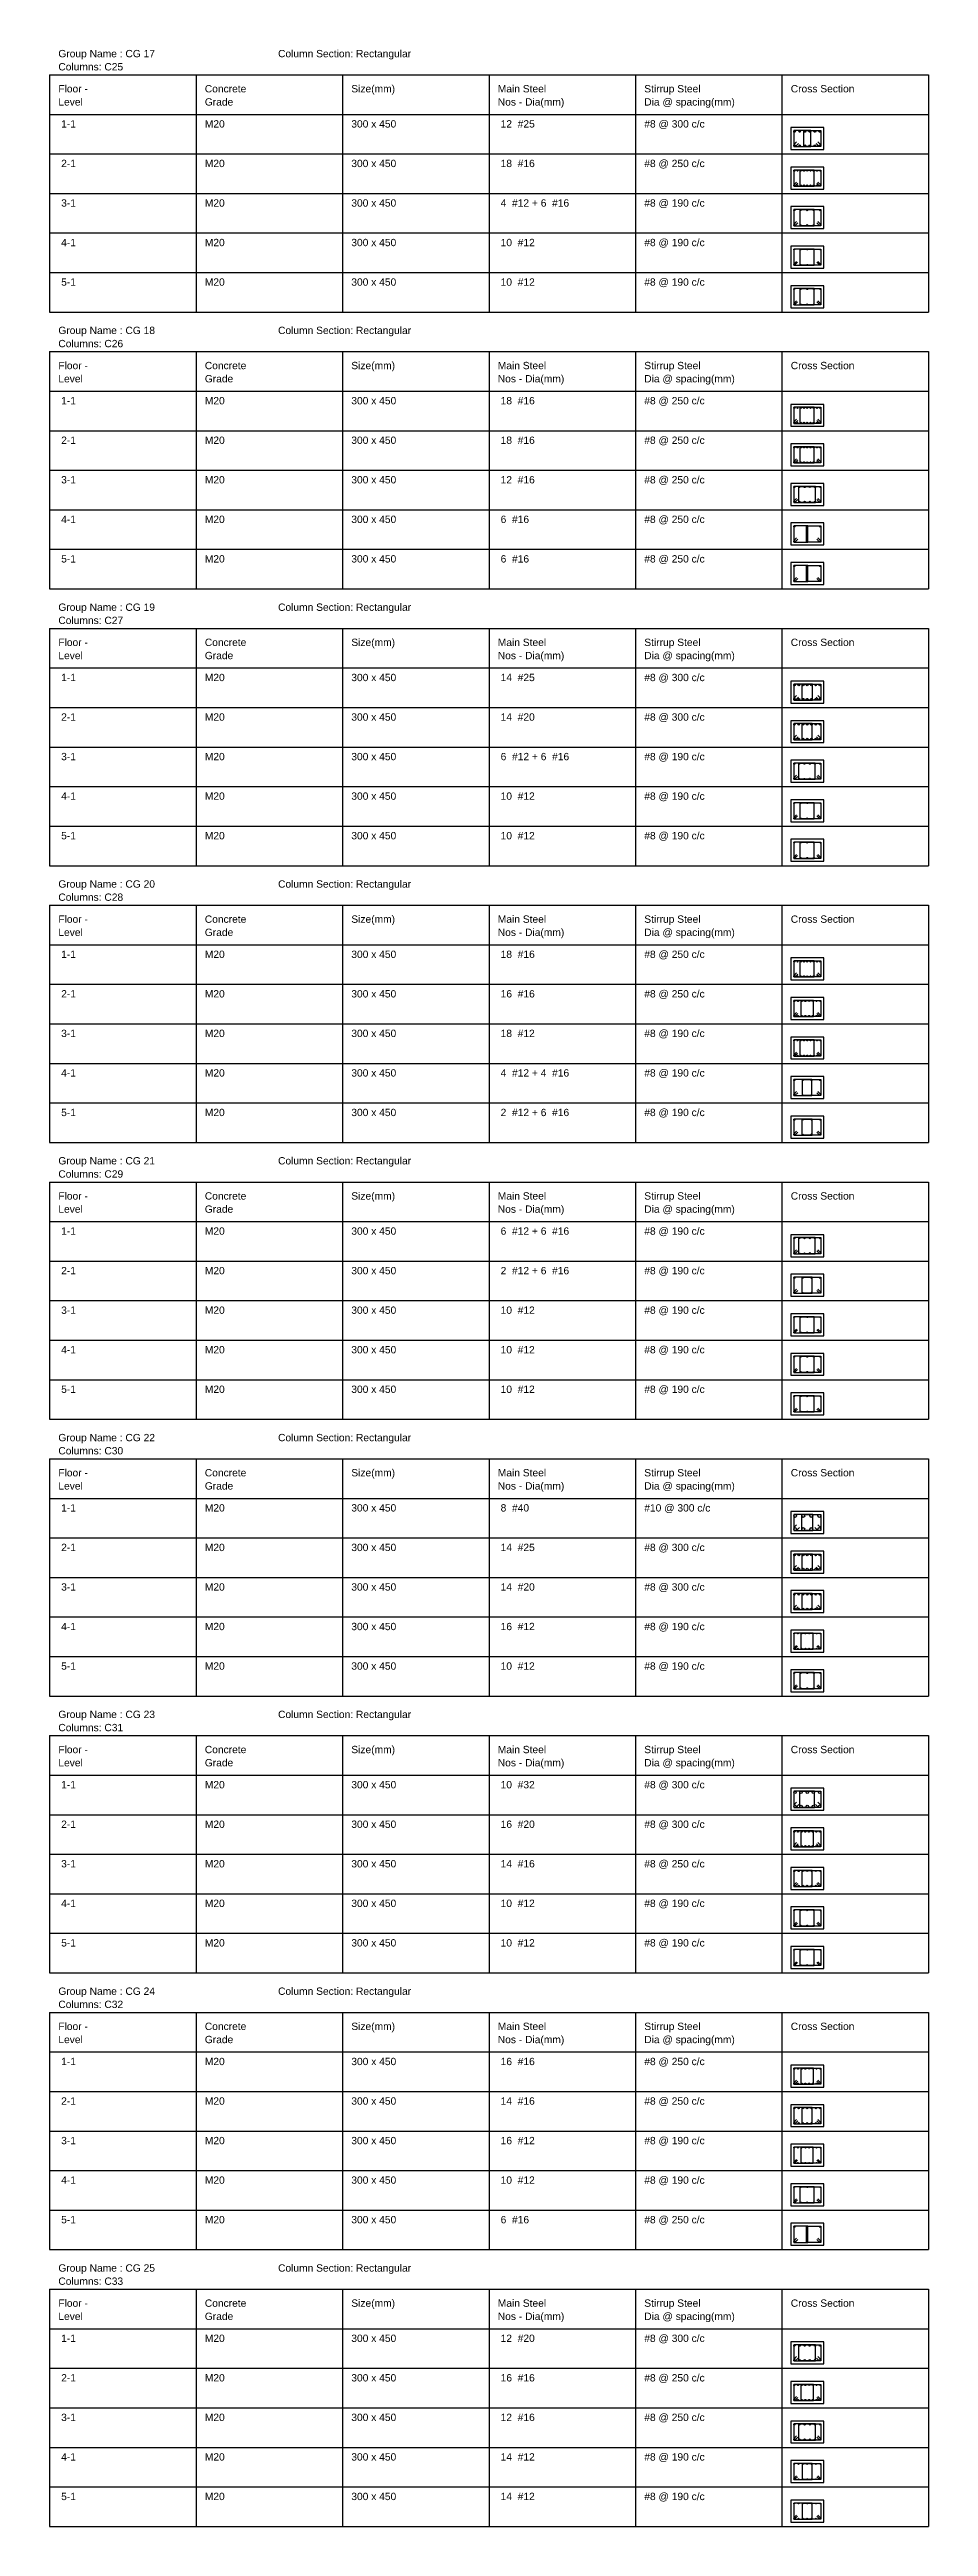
# Model space of a CAD drawing. Extents: x 28 to 264, y -211 to 74.
# Drawn here: x 73.06 to 85.06, y -38.82 to -4.99 of the extents above; entities that cross this region are included whole.
import ezdxf

# ---------------------------------------------------------------- set-up
doc = ezdxf.new("R2010")
doc.units = 0
doc.layers.add('Schedule', color=140, linetype='CONTINUOUS')
doc.styles.add('STRUDS_Arial', font='ARIAL.TTF', dxfattribs={"height": 0.04})

msp = doc.modelspace()

# ---------------------------------------------------------------- texts
at = {"layer": 'Schedule', "style": 'STRUDS_Arial'}
for s, p in [('Group Name : CG 17', (73.178, -5.1)), ('Column Section: Rectangular ', (76.178, -5.1)), ('Columns: C25 ', (73.178, -5.28)), ('Floor - ', (73.178, -5.58)), ('Level', (73.178, -5.76)), ('Grade', (75.178, -5.76)), ('Concrete', (75.178, -5.58)), ('Size(mm)', (77.178, -5.58)), ('Main Steel', (79.178, -5.58)), ('Nos - Dia(mm)', (79.178, -5.76)), ('Stirrup Steel', (81.178, -5.58)), ('Dia @ spacing(mm)', (81.178, -5.76)), ('Cross Section', (83.178, -5.58)), (' 1-1', (73.178, -6.06)), ('M20', (75.178, -6.06)), ('300 x 450 ', (77.178, -6.06)), (' 12  #25 ', (79.178, -6.06)), ('#8 @ 300 c/c', (81.178, -6.06)), (' 2-1', (73.178, -6.6)), ('M20', (75.178, -6.6)), ('300 x 450 ', (77.178, -6.6)), (' 18  #16 ', (79.178, -6.6)), ('#8 @ 250 c/c', (81.178, -6.6)), (' 3-1', (73.178, -7.14)), ('M20', (75.178, -7.14)), ('300 x 450 ', (77.178, -7.14)), (' 4  #12 + 6  #16 ', (79.178, -7.14)), ('#8 @ 190 c/c', (81.178, -7.14)), (' 4-1', (73.178, -7.68)), ('M20', (75.178, -7.68)), ('300 x 450 ', (77.178, -7.68)), (' 10  #12 ', (79.178, -7.68)), ('#8 @ 190 c/c', (81.178, -7.68)), ('#8 @ 190 c/c', (81.178, -8.22)), (' 5-1', (73.178, -8.22)), ('M20', (75.178, -8.22)), ('300 x 450 ', (77.178, -8.22)), (' 10  #12 ', (79.178, -8.22)), ('Group Name : CG 18', (73.178, -8.88)), ('Column Section: Rectangular ', (76.178, -8.88)), ('Columns: C26 ', (73.178, -9.06)), ('Floor - ', (73.178, -9.36)), ('Level', (73.178, -9.54)), ('Grade', (75.178, -9.54)), ('Concrete', (75.178, -9.36)), ('Size(mm)', (77.178, -9.36)), ('Main Steel', (79.178, -9.36)), ('Nos - Dia(mm)', (79.178, -9.54)), ('Stirrup Steel', (81.178, -9.36)), ('Dia @ spacing(mm)', (81.178, -9.54)), ('Cross Section', (83.178, -9.36)), (' 1-1', (73.178, -9.84)), ('M20', (75.178, -9.84)), ('300 x 450 ', (77.178, -9.84)), (' 18  #16 ', (79.178, -9.84)), ('#8 @ 250 c/c', (81.178, -9.84)), (' 2-1', (73.178, -10.38)), ('M20', (75.178, -10.38)), ('300 x 450 ', (77.178, -10.38)), (' 18  #16 ', (79.178, -10.38)), ('#8 @ 250 c/c', (81.178, -10.38)), (' 3-1', (73.178, -10.92)), ('M20', (75.178, -10.92)), ('300 x 450 ', (77.178, -10.92)), (' 12  #16 ', (79.178, -10.92)), ('#8 @ 250 c/c', (81.178, -10.92)), (' 4-1', (73.178, -11.46)), ('M20', (75.178, -11.46)), ('300 x 450 ', (77.178, -11.46)), (' 6  #16 ', (79.178, -11.46)), ('#8 @ 250 c/c', (81.178, -11.46)), (' 5-1', (73.178, -12)), ('M20', (75.178, -12)), ('300 x 450 ', (77.178, -12)), (' 6  #16 ', (79.178, -12)), ('#8 @ 250 c/c', (81.178, -12)), ('Group Name : CG 19', (73.178, -12.66)), ('Columns: C27 ', (73.178, -12.84)), ('Column Section: Rectangular ', (76.178, -12.66)), ('Floor - ', (73.178, -13.14)), ('Concrete', (75.178, -13.14)), ('Size(mm)', (77.178, -13.14)), ('Main Steel', (79.178, -13.14)), ('Stirrup Steel', (81.178, -13.14)), ('Cross Section', (83.178, -13.14)), ('Level', (73.178, -13.32)), (' 1-1', (73.178, -13.62)), ('Grade', (75.178, -13.32)), ('M20', (75.178, -13.62)), ('300 x 450 ', (77.178, -13.62)), ('Nos - Dia(mm)', (79.178, -13.32)), (' 14  #25 ', (79.178, -13.62)), ('#8 @ 300 c/c', (81.178, -13.62)), ('Dia @ spacing(mm)', (81.178, -13.32)), (' 2-1', (73.178, -14.16)), ('M20', (75.178, -14.16)), ('300 x 450 ', (77.178, -14.16)), (' 14  #20 ', (79.178, -14.16)), ('#8 @ 300 c/c', (81.178, -14.16)), (' 3-1', (73.178, -14.7)), ('M20', (75.178, -14.7)), ('300 x 450 ', (77.178, -14.7)), (' 6  #12 + 6  #16 ', (79.178, -14.7)), ('#8 @ 190 c/c', (81.178, -14.7)), (' 4-1', (73.178, -15.24)), ('M20', (75.178, -15.24)), ('300 x 450 ', (77.178, -15.24)), (' 10  #12 ', (79.178, -15.24)), ('#8 @ 190 c/c', (81.178, -15.24)), (' 5-1', (73.178, -15.78)), ('M20', (75.178, -15.78)), ('300 x 450 ', (77.178, -15.78)), (' 10  #12 ', (79.178, -15.78)), ('#8 @ 190 c/c', (81.178, -15.78)), ('Group Name : CG 20', (73.178, -16.44)), ('Columns: C28 ', (73.178, -16.62)), ('Column Section: Rectangular ', (76.178, -16.44)), ('Floor - ', (73.178, -16.92)), ('Concrete', (75.178, -16.92)), ('Size(mm)', (77.178, -16.92)), ('Main Steel', (79.178, -16.92)), ('Stirrup Steel', (81.178, -16.92)), ('Cross Section', (83.178, -16.92)), ('Level', (73.178, -17.1)), ('Grade', (75.178, -17.1)), ('Nos - Dia(mm)', (79.178, -17.1)), ('Dia @ spacing(mm)', (81.178, -17.1)), (' 1-1', (73.178, -17.4)), ('M20', (75.178, -17.4)), ('300 x 450 ', (77.178, -17.4)), (' 18  #16 ', (79.178, -17.4)), ('#8 @ 250 c/c', (81.178, -17.4)), (' 2-1', (73.178, -17.94)), ('M20', (75.178, -17.94)), ('300 x 450 ', (77.178, -17.94)), (' 16  #16 ', (79.178, -17.94)), ('#8 @ 250 c/c', (81.178, -17.94)), (' 3-1', (73.178, -18.48)), ('M20', (75.178, -18.48)), ('300 x 450 ', (77.178, -18.48)), (' 18  #12 ', (79.178, -18.48)), ('#8 @ 190 c/c', (81.178, -18.48)), (' 4-1', (73.178, -19.02)), ('M20', (75.178, -19.02)), ('300 x 450 ', (77.178, -19.02)), (' 4  #12 + 4  #16 ', (79.178, -19.02)), ('#8 @ 190 c/c', (81.178, -19.02)), (' 5-1', (73.178, -19.56)), ('M20', (75.178, -19.56)), ('300 x 450 ', (77.178, -19.56)), (' 2  #12 + 6  #16 ', (79.178, -19.56)), ('#8 @ 190 c/c', (81.178, -19.56)), ('Group Name : CG 21', (73.178, -20.22)), ('Columns: C29 ', (73.178, -20.4)), ('Column Section: Rectangular ', (76.178, -20.22)), ('Floor - ', (73.178, -20.7)), ('Concrete', (75.178, -20.7)), ('Size(mm)', (77.178, -20.7)), ('Main Steel', (79.178, -20.7)), ('Stirrup Steel', (81.178, -20.7)), ('Cross Section', (83.178, -20.7)), ('Level', (73.178, -20.88)), ('Grade', (75.178, -20.88)), ('Nos - Dia(mm)', (79.178, -20.88)), ('Dia @ spacing(mm)', (81.178, -20.88)), (' 1-1', (73.178, -21.18)), ('M20', (75.178, -21.18)), ('300 x 450 ', (77.178, -21.18)), (' 6  #12 + 6  #16 ', (79.178, -21.18)), ('#8 @ 190 c/c', (81.178, -21.18)), (' 2-1', (73.178, -21.72)), ('M20', (75.178, -21.72)), ('300 x 450 ', (77.178, -21.72)), (' 2  #12 + 6  #16 ', (79.178, -21.72)), ('#8 @ 190 c/c', (81.178, -21.72)), (' 3-1', (73.178, -22.26)), ('M20', (75.178, -22.26)), ('300 x 450 ', (77.178, -22.26)), (' 10  #12 ', (79.178, -22.26)), ('#8 @ 190 c/c', (81.178, -22.26)), (' 4-1', (73.178, -22.8)), ('M20', (75.178, -22.8)), ('300 x 450 ', (77.178, -22.8)), (' 10  #12 ', (79.178, -22.8)), ('#8 @ 190 c/c', (81.178, -22.8)), (' 5-1', (73.178, -23.34)), ('M20', (75.178, -23.34)), ('300 x 450 ', (77.178, -23.34)), (' 10  #12 ', (79.178, -23.34)), ('#8 @ 190 c/c', (81.178, -23.34)), ('Group Name : CG 22', (73.178, -24)), ('Column Section: Rectangular ', (76.178, -24)), ('Columns: C30 ', (73.178, -24.18)), ('Floor - ', (73.178, -24.48)), ('Level', (73.178, -24.66)), ('Grade', (75.178, -24.66)), ('Concrete', (75.178, -24.48)), ('Size(mm)', (77.178, -24.48)), ('Main Steel', (79.178, -24.48)), ('Nos - Dia(mm)', (79.178, -24.66)), ('Stirrup Steel', (81.178, -24.48)), ('Dia @ spacing(mm)', (81.178, -24.66)), ('Cross Section', (83.178, -24.48)), (' 1-1', (73.178, -24.96)), ('M20', (75.178, -24.96)), ('300 x 450 ', (77.178, -24.96)), (' 8  #40 ', (79.178, -24.96)), ('#10 @ 300 c/c', (81.178, -24.96)), (' 2-1', (73.178, -25.5)), ('M20', (75.178, -25.5)), ('300 x 450 ', (77.178, -25.5)), (' 14  #25 ', (79.178, -25.5)), ('#8 @ 300 c/c', (81.178, -25.5)), (' 3-1', (73.178, -26.04)), ('M20', (75.178, -26.04)), ('300 x 450 ', (77.178, -26.04)), (' 14  #20 ', (79.178, -26.04)), ('#8 @ 300 c/c', (81.178, -26.04)), (' 4-1', (73.178, -26.58)), ('M20', (75.178, -26.58)), ('300 x 450 ', (77.178, -26.58)), (' 16  #12 ', (79.178, -26.58)), ('#8 @ 190 c/c', (81.178, -26.58)), (' 5-1', (73.178, -27.12)), ('M20', (75.178, -27.12)), ('300 x 450 ', (77.178, -27.12)), (' 10  #12 ', (79.178, -27.12)), ('#8 @ 190 c/c', (81.178, -27.12)), ('Group Name : CG 23', (73.178, -27.7801)), ('Column Section: Rectangular ', (76.178, -27.7801)), ('Columns: C31 ', (73.178, -27.9601)), ('Floor - ', (73.178, -28.26)), ('Level', (73.178, -28.4401)), ('Grade', (75.178, -28.4401)), ('Concrete', (75.178, -28.26)), ('Size(mm)', (77.178, -28.26)), ('Main Steel', (79.178, -28.26)), ('Nos - Dia(mm)', (79.178, -28.4401)), ('Stirrup Steel', (81.178, -28.26)), ('Dia @ spacing(mm)', (81.178, -28.4401)), ('Cross Section', (83.178, -28.26)), (' 1-1', (73.178, -28.74)), ('M20', (75.178, -28.74)), ('300 x 450 ', (77.178, -28.74)), (' 10  #32 ', (79.178, -28.74)), ('#8 @ 300 c/c', (81.178, -28.74)), (' 2-1', (73.178, -29.2801)), ('M20', (75.178, -29.2801)), ('300 x 450 ', (77.178, -29.2801)), (' 16  #20 ', (79.178, -29.2801)), ('#8 @ 300 c/c', (81.178, -29.2801)), (' 3-1', (73.178, -29.8201)), ('M20', (75.178, -29.8201)), ('300 x 450 ', (77.178, -29.8201)), (' 14  #16 ', (79.178, -29.8201)), ('#8 @ 250 c/c', (81.178, -29.8201)), (' 4-1', (73.178, -30.3601)), ('M20', (75.178, -30.3601)), ('300 x 450 ', (77.178, -30.3601)), (' 10  #12 ', (79.178, -30.3601)), ('#8 @ 190 c/c', (81.178, -30.3601)), (' 5-1', (73.178, -30.9001)), ('M20', (75.178, -30.9001)), ('300 x 450 ', (77.178, -30.9001)), (' 10  #12 ', (79.178, -30.9001)), ('#8 @ 190 c/c', (81.178, -30.9001)), ('Column Section: Rectangular ', (76.178, -31.5601)), ('Group Name : CG 24', (73.178, -31.5601)), ('Columns: C32 ', (73.178, -31.7401)), ('Floor - ', (73.178, -32.0401)), ('Level', (73.178, -32.2201)), ('Grade', (75.178, -32.2201)), ('Concrete', (75.178, -32.0401)), ('Size(mm)', (77.178, -32.0401)), ('Main Steel', (79.178, -32.0401)), ('Nos - Dia(mm)', (79.178, -32.2201)), ('Stirrup Steel', (81.178, -32.0401)), ('Dia @ spacing(mm)', (81.178, -32.2201)), ('Cross Section', (83.178, -32.0401)), (' 1-1', (73.178, -32.5201)), ('M20', (75.178, -32.5201)), ('300 x 450 ', (77.178, -32.5201)), (' 16  #16 ', (79.178, -32.5201)), ('#8 @ 250 c/c', (81.178, -32.5201)), (' 2-1', (73.178, -33.0601)), ('M20', (75.178, -33.0601)), ('300 x 450 ', (77.178, -33.0601)), (' 14  #16 ', (79.178, -33.0601)), ('#8 @ 250 c/c', (81.178, -33.0601)), (' 3-1', (73.178, -33.6001)), ('M20', (75.178, -33.6001)), ('300 x 450 ', (77.178, -33.6001)), (' 16  #12 ', (79.178, -33.6001)), ('#8 @ 190 c/c', (81.178, -33.6001)), (' 4-1', (73.178, -34.1401)), ('M20', (75.178, -34.1401)), ('300 x 450 ', (77.178, -34.1401)), (' 10  #12 ', (79.178, -34.1401)), ('#8 @ 190 c/c', (81.178, -34.1401)), (' 5-1', (73.178, -34.6801)), ('M20', (75.178, -34.6801)), ('300 x 450 ', (77.178, -34.6801)), (' 6  #16 ', (79.178, -34.6801)), ('#8 @ 250 c/c', (81.178, -34.6801)), ('Group Name : CG 25', (73.178, -35.3401)), ('Columns: C33 ', (73.178, -35.5201)), ('Column Section: Rectangular ', (76.178, -35.3401)), ('Floor - ', (73.178, -35.8201)), ('Concrete', (75.178, -35.8201)), ('Size(mm)', (77.178, -35.8201)), ('Main Steel', (79.178, -35.8201)), ('Stirrup Steel', (81.178, -35.8201)), ('Cross Section', (83.178, -35.8201)), ('Level', (73.178, -36.0001)), ('Grade', (75.178, -36.0001)), ('Nos - Dia(mm)', (79.178, -36.0001)), ('Dia @ spacing(mm)', (81.178, -36.0001)), (' 1-1', (73.178, -36.3001)), ('M20', (75.178, -36.3001)), ('300 x 450 ', (77.178, -36.3001)), (' 12  #20 ', (79.178, -36.3001)), ('#8 @ 300 c/c', (81.178, -36.3001)), (' 2-1', (73.178, -36.8401)), ('M20', (75.178, -36.8401)), ('300 x 450 ', (77.178, -36.8401)), (' 16  #16 ', (79.178, -36.8401)), ('#8 @ 250 c/c', (81.178, -36.8401)), (' 3-1', (73.178, -37.3801)), ('M20', (75.178, -37.3801)), ('300 x 450 ', (77.178, -37.3801)), (' 12  #16 ', (79.178, -37.3801)), ('#8 @ 250 c/c', (81.178, -37.3801)), (' 4-1', (73.178, -37.9201)), ('M20', (75.178, -37.9201)), ('300 x 450 ', (77.178, -37.9201)), (' 14  #12 ', (79.178, -37.9201)), ('#8 @ 190 c/c', (81.178, -37.9201)), (' 5-1', (73.178, -38.4601)), ('M20', (75.178, -38.4601)), ('300 x 450 ', (77.178, -38.4601)), (' 14  #12 ', (79.178, -38.4601)), ('#8 @ 190 c/c', (81.178, -38.4601))]:
    msp.add_text(s, height=0.1, dxfattribs=at).set_placement(p)

# ---------------------------------------------------------------- linework, layer by layer
at = {"layer": 'Schedule'}
for p, q in [((73.058, -5.34), (85.058, -5.34)), ((73.058, -5.34), (73.058, -8.58)), ((75.058, -5.34), (75.058, -8.58)), ((77.058, -5.34), (77.058, -8.58)), ((79.058, -5.34), (79.058, -8.58)), ((81.058, -5.34), (81.058, -8.58)), ((83.058, -5.34), (83.058, -8.58)), ((85.058, -5.34), (85.058, -8.58)), ((73.058, -5.88), (85.058, -5.88)), ((83.628, -6.06), (83.178, -6.06)), ((83.178, -6.06), (83.178, -6.36)), ((83.628, -6.36), (83.628, -6.06)), ((73.058, -6.42), (85.058, -6.42)), ((83.178, -6.36), (83.628, -6.36)), ((83.45, -6.1), (83.218, -6.1)), ((83.218, -6.1), (83.218, -6.32)), ((83.218, -6.295), (83.258, -6.255)), ((83.218, -6.32), (83.45, -6.32)), ((83.243, -6.32), (83.283, -6.28)), ((83.356, -6.32), (83.356, -6.1)), ((83.356, -6.1), (83.588, -6.1)), ((83.588, -6.32), (83.356, -6.32)), ((83.45, -6.32), (83.45, -6.1)), ((83.563, -6.32), (83.523, -6.28)), ((83.588, -6.295), (83.548, -6.255)), ((83.588, -6.1), (83.588, -6.32)), ((83.628, -6.6), (83.178, -6.6)), ((83.178, -6.6), (83.178, -6.9)), ((83.4995, -6.64), (83.218, -6.64)), ((83.218, -6.64), (83.218, -6.86)), ((83.3065, -6.86), (83.3065, -6.64)), ((83.3065, -6.64), (83.588, -6.64)), ((83.4995, -6.86), (83.4995, -6.64)), ((83.588, -6.64), (83.588, -6.86)), ((83.628, -6.9), (83.628, -6.6)), ((73.058, -6.96), (85.058, -6.96)), ((83.178, -6.9), (83.628, -6.9)), ((83.218, -6.844), (83.258, -6.804)), ((83.218, -6.86), (83.4995, -6.86)), ((83.234, -6.86), (83.274, -6.82)), ((83.588, -6.86), (83.3065, -6.86)), ((83.572, -6.86), (83.532, -6.82)), ((83.588, -6.844), (83.548, -6.804)), ((83.628, -7.14), (83.178, -7.14)), ((83.178, -7.14), (83.178, -7.44)), ((83.178, -7.44), (83.628, -7.44)), ((83.4955, -7.18), (83.218, -7.18)), ((83.218, -7.18), (83.218, -7.4)), ((83.218, -7.384), (83.258, -7.344)), ((83.218, -7.4), (83.4955, -7.4)), ((83.234, -7.4), (83.274, -7.36)), ((83.3065, -7.4), (83.3065, -7.18)), ((83.3065, -7.18), (83.588, -7.18)), ((83.588, -7.4), (83.3065, -7.4)), ((83.4955, -7.4), (83.4955, -7.18)), ((83.572, -7.4), (83.532, -7.36)), ((83.588, -7.384), (83.548, -7.344)), ((83.588, -7.18), (83.588, -7.4)), ((83.628, -7.44), (83.628, -7.14)), ((73.058, -7.5), (85.058, -7.5)), ((83.628, -7.68), (83.178, -7.68)), ((83.178, -7.68), (83.178, -7.98)), ((83.4985, -7.72), (83.218, -7.72)), ((83.218, -7.72), (83.218, -7.94)), ((83.3075, -7.94), (83.3075, -7.72)), ((83.3075, -7.72), (83.588, -7.72)), ((83.4985, -7.94), (83.4985, -7.72)), ((83.588, -7.72), (83.588, -7.94)), ((83.628, -7.98), (83.628, -7.68)), ((73.058, -8.04), (85.058, -8.04)), ((83.178, -7.98), (83.628, -7.98)), ((83.218, -7.928), (83.258, -7.888)), ((83.218, -7.94), (83.4985, -7.94)), ((83.23, -7.94), (83.27, -7.9)), ((83.588, -7.94), (83.3075, -7.94)), ((83.576, -7.94), (83.536, -7.9)), ((83.588, -7.928), (83.548, -7.888)), ((83.628, -8.22), (83.178, -8.22)), ((83.178, -8.22), (83.178, -8.52)), ((83.4985, -8.26), (83.218, -8.26)), ((83.218, -8.26), (83.218, -8.48)), ((83.218, -8.468), (83.258, -8.428)), ((83.23, -8.48), (83.27, -8.44)), ((83.3075, -8.48), (83.3075, -8.26)), ((83.3075, -8.26), (83.588, -8.26)), ((83.4985, -8.48), (83.4985, -8.26)), ((83.576, -8.48), (83.536, -8.44)), ((83.588, -8.468), (83.548, -8.428)), ((83.588, -8.26), (83.588, -8.48)), ((83.628, -8.52), (83.628, -8.22)), ((73.058, -8.58), (85.058, -8.58)), ((83.178, -8.52), (83.628, -8.52)), ((83.218, -8.48), (83.4985, -8.48)), ((83.588, -8.48), (83.3075, -8.48)), ((73.058, -9.12), (85.058, -9.12)), ((73.058, -9.12), (73.058, -12.36)), ((75.058, -9.12), (75.058, -12.36)), ((77.058, -9.12), (77.058, -12.36)), ((79.058, -9.12), (79.058, -12.36)), ((81.058, -9.12), (81.058, -12.36)), ((83.058, -9.12), (83.058, -12.36)), ((85.058, -9.12), (85.058, -12.36)), ((73.058, -9.66), (85.058, -9.66)), ((83.628, -9.84), (83.178, -9.84)), ((83.178, -9.84), (83.178, -10.14)), ((83.178, -10.14), (83.628, -10.14)), ((83.4995, -9.88), (83.218, -9.88)), ((83.218, -9.88), (83.218, -10.1)), ((83.218, -10.084), (83.258, -10.044)), ((83.218, -10.1), (83.4995, -10.1)), ((83.234, -10.1), (83.274, -10.06)), ((83.3065, -10.1), (83.3065, -9.88)), ((83.3065, -9.88), (83.588, -9.88)), ((83.588, -10.1), (83.3065, -10.1)), ((83.4995, -10.1), (83.4995, -9.88)), ((83.572, -10.1), (83.532, -10.06)), ((83.588, -10.084), (83.548, -10.044)), ((83.588, -9.88), (83.588, -10.1)), ((83.628, -10.14), (83.628, -9.84)), ((73.058, -10.2), (85.058, -10.2)), ((83.628, -10.38), (83.178, -10.38)), ((83.178, -10.38), (83.178, -10.68)), ((83.4995, -10.42), (83.218, -10.42)), ((83.218, -10.42), (83.218, -10.64)), ((83.3065, -10.64), (83.3065, -10.42)), ((83.3065, -10.42), (83.588, -10.42)), ((83.4995, -10.64), (83.4995, -10.42)), ((83.588, -10.42), (83.588, -10.64)), ((83.628, -10.68), (83.628, -10.38)), ((73.058, -10.74), (85.058, -10.74)), ((83.178, -10.68), (83.628, -10.68)), ((83.218, -10.624), (83.258, -10.584)), ((83.218, -10.64), (83.4995, -10.64)), ((83.234, -10.64), (83.274, -10.6)), ((83.588, -10.64), (83.3065, -10.64)), ((83.572, -10.64), (83.532, -10.6)), ((83.588, -10.624), (83.548, -10.584)), ((83.628, -10.92), (83.178, -10.92)), ((83.178, -10.92), (83.178, -11.22)), ((83.5172, -10.96), (83.218, -10.96)), ((83.218, -10.96), (83.218, -11.18)), ((83.218, -11.164), (83.258, -11.124)), ((83.234, -11.18), (83.274, -11.14)), ((83.2888, -11.18), (83.2888, -10.96)), ((83.2888, -10.96), (83.588, -10.96)), ((83.5172, -11.18), (83.5172, -10.96)), ((83.572, -11.18), (83.532, -11.14)), ((83.588, -11.164), (83.548, -11.124)), ((83.588, -10.96), (83.588, -11.18)), ((83.628, -11.22), (83.628, -10.92)), ((73.058, -11.28), (85.058, -11.28)), ((83.178, -11.22), (83.628, -11.22)), ((83.628, -11.46), (83.178, -11.46)), ((83.178, -11.46), (83.178, -11.76)), ((83.218, -11.18), (83.5172, -11.18)), ((83.411, -11.5), (83.218, -11.5)), ((83.218, -11.5), (83.218, -11.72)), ((83.588, -11.18), (83.2888, -11.18)), ((83.395, -11.72), (83.395, -11.5)), ((83.395, -11.5), (83.588, -11.5)), ((83.411, -11.72), (83.411, -11.5)), ((83.588, -11.5), (83.588, -11.72)), ((83.628, -11.76), (83.628, -11.46)), ((73.058, -11.82), (85.058, -11.82)), ((83.178, -11.76), (83.628, -11.76)), ((83.218, -11.704), (83.258, -11.664)), ((83.218, -11.72), (83.411, -11.72)), ((83.234, -11.72), (83.274, -11.68)), ((83.588, -11.72), (83.395, -11.72)), ((83.572, -11.72), (83.532, -11.68)), ((83.588, -11.704), (83.548, -11.664)), ((83.628, -12), (83.178, -12)), ((83.178, -12), (83.178, -12.3)), ((83.411, -12.04), (83.218, -12.04)), ((83.218, -12.04), (83.218, -12.26)), ((83.395, -12.26), (83.395, -12.04)), ((83.395, -12.04), (83.588, -12.04)), ((83.411, -12.26), (83.411, -12.04)), ((83.588, -12.04), (83.588, -12.26)), ((83.628, -12.3), (83.628, -12)), ((73.058, -12.36), (85.058, -12.36)), ((83.178, -12.3), (83.628, -12.3)), ((83.218, -12.244), (83.258, -12.204)), ((83.218, -12.26), (83.411, -12.26)), ((83.234, -12.26), (83.274, -12.22)), ((83.588, -12.26), (83.395, -12.26)), ((83.572, -12.26), (83.532, -12.22)), ((83.588, -12.244), (83.548, -12.204)), ((73.058, -12.9), (85.058, -12.9)), ((73.058, -12.9), (73.058, -16.14)), ((75.058, -12.9), (75.058, -16.14)), ((77.058, -12.9), (77.058, -16.14)), ((79.058, -12.9), (79.058, -16.14)), ((81.058, -12.9), (81.058, -16.14)), ((83.058, -12.9), (83.058, -16.14)), ((85.058, -12.9), (85.058, -16.14)), ((73.058, -13.44), (85.058, -13.44)), ((83.628, -13.62), (83.178, -13.62)), ((83.178, -13.62), (83.178, -13.92)), ((83.473, -13.66), (83.218, -13.66)), ((83.218, -13.66), (83.218, -13.88)), ((83.218, -13.855), (83.258, -13.815)), ((83.243, -13.88), (83.283, -13.84)), ((83.333, -13.88), (83.333, -13.66)), ((83.333, -13.66), (83.588, -13.66)), ((83.473, -13.88), (83.473, -13.66)), ((83.563, -13.88), (83.523, -13.84)), ((83.588, -13.855), (83.548, -13.815)), ((83.588, -13.66), (83.588, -13.88)), ((83.628, -13.92), (83.628, -13.62)), ((73.058, -13.98), (85.058, -13.98)), ((83.178, -13.92), (83.628, -13.92)), ((83.628, -14.16), (83.178, -14.16)), ((83.178, -14.16), (83.178, -14.46)), ((83.218, -13.88), (83.473, -13.88)), ((83.4714, -14.2), (83.218, -14.2)), ((83.218, -14.2), (83.218, -14.42)), ((83.588, -13.88), (83.333, -13.88)), ((83.3347, -14.42), (83.3347, -14.2)), ((83.3347, -14.2), (83.588, -14.2)), ((83.4714, -14.42), (83.4714, -14.2)), ((83.588, -14.2), (83.588, -14.42)), ((83.628, -14.46), (83.628, -14.16)), ((73.058, -14.52), (85.058, -14.52)), ((83.178, -14.46), (83.628, -14.46)), ((83.218, -14.4), (83.258, -14.36)), ((83.218, -14.42), (83.4714, -14.42)), ((83.238, -14.42), (83.278, -14.38)), ((83.588, -14.42), (83.3347, -14.42)), ((83.568, -14.42), (83.528, -14.38)), ((83.588, -14.4), (83.548, -14.36)), ((83.628, -14.7), (83.178, -14.7)), ((83.178, -14.7), (83.178, -15)), ((83.5128, -14.74), (83.218, -14.74)), ((83.218, -14.74), (83.218, -14.96)), ((83.2892, -14.96), (83.2892, -14.74)), ((83.2892, -14.74), (83.588, -14.74)), ((83.5128, -14.96), (83.5128, -14.74)), ((83.588, -14.74), (83.588, -14.96)), ((83.628, -15), (83.628, -14.7)), ((73.058, -15.06), (85.058, -15.06)), ((83.178, -15), (83.628, -15)), ((83.218, -14.944), (83.258, -14.904)), ((83.218, -14.96), (83.5128, -14.96)), ((83.234, -14.96), (83.274, -14.92)), ((83.588, -14.96), (83.2892, -14.96)), ((83.572, -14.96), (83.532, -14.92)), ((83.588, -14.944), (83.548, -14.904)), ((83.628, -15.24), (83.178, -15.24)), ((83.178, -15.24), (83.178, -15.54)), ((83.178, -15.54), (83.628, -15.54)), ((83.4985, -15.28), (83.218, -15.28)), ((83.218, -15.28), (83.218, -15.5)), ((83.218, -15.488), (83.258, -15.448)), ((83.218, -15.5), (83.4985, -15.5)), ((83.23, -15.5), (83.27, -15.46)), ((83.3075, -15.5), (83.3075, -15.28)), ((83.3075, -15.28), (83.588, -15.28)), ((83.588, -15.5), (83.3075, -15.5)), ((83.4985, -15.5), (83.4985, -15.28)), ((83.576, -15.5), (83.536, -15.46)), ((83.588, -15.488), (83.548, -15.448)), ((83.588, -15.28), (83.588, -15.5)), ((83.628, -15.54), (83.628, -15.24)), ((73.058, -15.6), (85.058, -15.6)), ((83.628, -15.78), (83.178, -15.78)), ((83.178, -15.78), (83.178, -16.08)), ((83.4985, -15.82), (83.218, -15.82)), ((83.218, -15.82), (83.218, -16.04)), ((83.3075, -16.04), (83.3075, -15.82)), ((83.3075, -15.82), (83.588, -15.82)), ((83.4985, -16.04), (83.4985, -15.82)), ((83.588, -15.82), (83.588, -16.04)), ((83.628, -16.08), (83.628, -15.78)), ((73.058, -16.14), (85.058, -16.14)), ((83.178, -16.08), (83.628, -16.08)), ((83.218, -16.028), (83.258, -15.988)), ((83.218, -16.04), (83.4985, -16.04)), ((83.23, -16.04), (83.27, -16)), ((83.588, -16.04), (83.3075, -16.04)), ((83.576, -16.04), (83.536, -16)), ((83.588, -16.028), (83.548, -15.988)), ((73.058, -16.68), (85.058, -16.68)), ((73.058, -16.68), (73.058, -19.92)), ((75.058, -16.68), (75.058, -19.92)), ((77.058, -16.68), (77.058, -19.92)), ((79.058, -16.68), (79.058, -19.92)), ((81.058, -16.68), (81.058, -19.92)), ((83.058, -16.68), (83.058, -19.92)), ((85.058, -16.68), (85.058, -19.92)), ((73.058, -17.22), (85.058, -17.22)), ((83.628, -17.4), (83.178, -17.4)), ((83.178, -17.4), (83.178, -17.7)), ((83.4995, -17.44), (83.218, -17.44)), ((83.218, -17.44), (83.218, -17.66)), ((83.3065, -17.66), (83.3065, -17.44)), ((83.3065, -17.44), (83.588, -17.44)), ((83.4995, -17.66), (83.4995, -17.44)), ((83.588, -17.44), (83.588, -17.66)), ((83.628, -17.7), (83.628, -17.4)), ((73.058, -17.76), (85.058, -17.76)), ((83.178, -17.7), (83.628, -17.7)), ((83.218, -17.644), (83.258, -17.604)), ((83.218, -17.66), (83.4995, -17.66)), ((83.234, -17.66), (83.274, -17.62)), ((83.588, -17.66), (83.3065, -17.66)), ((83.572, -17.66), (83.532, -17.62)), ((83.588, -17.644), (83.548, -17.604)), ((83.628, -17.94), (83.178, -17.94)), ((83.178, -17.94), (83.178, -18.24)), ((83.178, -18.24), (83.628, -18.24)), ((83.4869, -17.98), (83.218, -17.98)), ((83.218, -17.98), (83.218, -18.2)), ((83.218, -18.184), (83.258, -18.144)), ((83.218, -18.2), (83.4869, -18.2)), ((83.234, -18.2), (83.274, -18.16)), ((83.3192, -18.2), (83.3192, -17.98)), ((83.3192, -17.98), (83.588, -17.98)), ((83.588, -18.2), (83.3192, -18.2)), ((83.4869, -18.2), (83.4869, -17.98)), ((83.572, -18.2), (83.532, -18.16)), ((83.588, -18.184), (83.548, -18.144)), ((83.588, -17.98), (83.588, -18.2)), ((83.628, -18.24), (83.628, -17.94)), ((73.058, -18.3), (85.058, -18.3)), ((83.628, -18.48), (83.178, -18.48)), ((83.178, -18.48), (83.178, -18.78)), ((83.4985, -18.52), (83.218, -18.52)), ((83.218, -18.52), (83.218, -18.74)), ((83.3075, -18.74), (83.3075, -18.52)), ((83.3075, -18.52), (83.588, -18.52)), ((83.4985, -18.74), (83.4985, -18.52)), ((83.588, -18.52), (83.588, -18.74)), ((83.628, -18.78), (83.628, -18.48)), ((73.058, -18.84), (85.058, -18.84)), ((83.178, -18.78), (83.628, -18.78)), ((83.218, -18.728), (83.258, -18.688)), ((83.218, -18.74), (83.4985, -18.74)), ((83.23, -18.74), (83.27, -18.7)), ((83.588, -18.74), (83.3075, -18.74)), ((83.576, -18.74), (83.536, -18.7)), ((83.588, -18.728), (83.548, -18.688)), ((83.628, -19.02), (83.178, -19.02)), ((83.178, -19.02), (83.178, -19.32)), ((83.4653, -19.06), (83.218, -19.06)), ((83.218, -19.06), (83.218, -19.28)), ((83.218, -19.264), (83.258, -19.224)), ((83.218, -19.28), (83.4653, -19.28)), ((83.234, -19.28), (83.274, -19.24)), ((83.3367, -19.28), (83.3367, -19.06)), ((83.3367, -19.06), (83.588, -19.06)), ((83.588, -19.28), (83.3367, -19.28)), ((83.4653, -19.28), (83.4653, -19.06)), ((83.572, -19.28), (83.532, -19.24)), ((83.588, -19.264), (83.548, -19.224)), ((83.588, -19.06), (83.588, -19.28)), ((83.628, -19.32), (83.628, -19.02)), ((73.058, -19.38), (85.058, -19.38)), ((83.178, -19.32), (83.628, -19.32)), ((83.628, -19.56), (83.178, -19.56)), ((83.178, -19.56), (83.178, -19.86)), ((83.4687, -19.6), (83.218, -19.6)), ((83.218, -19.6), (83.218, -19.82)), ((83.3354, -19.82), (83.3354, -19.6)), ((83.3354, -19.6), (83.588, -19.6)), ((83.4687, -19.82), (83.4687, -19.6)), ((83.588, -19.6), (83.588, -19.82)), ((83.628, -19.86), (83.628, -19.56)), ((73.058, -19.92), (85.058, -19.92)), ((83.178, -19.86), (83.628, -19.86)), ((83.218, -19.804), (83.258, -19.764)), ((83.218, -19.82), (83.4687, -19.82)), ((83.234, -19.82), (83.274, -19.78)), ((83.588, -19.82), (83.3354, -19.82)), ((83.572, -19.82), (83.532, -19.78)), ((83.588, -19.804), (83.548, -19.764)), ((73.058, -20.46), (85.058, -20.46)), ((73.058, -20.46), (73.058, -23.7)), ((75.058, -20.46), (75.058, -23.7)), ((77.058, -20.46), (77.058, -23.7)), ((79.058, -20.46), (79.058, -23.7)), ((81.058, -20.46), (81.058, -23.7)), ((83.058, -20.46), (83.058, -23.7)), ((85.058, -20.46), (85.058, -23.7)), ((73.058, -21), (85.058, -21)), ((83.628, -21.18), (83.178, -21.18)), ((83.178, -21.18), (83.178, -21.48)), ((83.5128, -21.22), (83.218, -21.22)), ((83.218, -21.22), (83.218, -21.44)), ((83.2892, -21.44), (83.2892, -21.22)), ((83.2892, -21.22), (83.588, -21.22)), ((83.5128, -21.44), (83.5128, -21.22)), ((83.588, -21.22), (83.588, -21.44)), ((83.628, -21.48), (83.628, -21.18)), ((73.058, -21.54), (85.058, -21.54)), ((83.178, -21.48), (83.628, -21.48)), ((83.218, -21.424), (83.258, -21.384)), ((83.218, -21.44), (83.5128, -21.44)), ((83.234, -21.44), (83.274, -21.4)), ((83.588, -21.44), (83.2892, -21.44)), ((83.572, -21.44), (83.532, -21.4)), ((83.588, -21.424), (83.548, -21.384)), ((83.628, -21.72), (83.178, -21.72)), ((83.178, -21.72), (83.178, -22.02)), ((83.4687, -21.76), (83.218, -21.76)), ((83.218, -21.76), (83.218, -21.98)), ((83.218, -21.964), (83.258, -21.924)), ((83.218, -21.98), (83.4687, -21.98)), ((83.234, -21.98), (83.274, -21.94)), ((83.3354, -21.98), (83.3354, -21.76)), ((83.3354, -21.76), (83.588, -21.76)), ((83.588, -21.98), (83.3354, -21.98)), ((83.4687, -21.98), (83.4687, -21.76)), ((83.572, -21.98), (83.532, -21.94)), ((83.588, -21.964), (83.548, -21.924)), ((83.588, -21.76), (83.588, -21.98)), ((83.628, -22.02), (83.628, -21.72)), ((73.058, -22.08), (85.058, -22.08)), ((83.178, -22.02), (83.628, -22.02)), ((83.628, -22.26), (83.178, -22.26)), ((83.178, -22.26), (83.178, -22.56)), ((83.4985, -22.3), (83.218, -22.3)), ((83.218, -22.3), (83.218, -22.52)), ((83.3075, -22.52), (83.3075, -22.3)), ((83.3075, -22.3), (83.588, -22.3)), ((83.4985, -22.52), (83.4985, -22.3)), ((83.588, -22.3), (83.588, -22.52)), ((83.628, -22.56), (83.628, -22.26)), ((73.058, -22.62), (85.058, -22.62)), ((83.178, -22.56), (83.628, -22.56)), ((83.218, -22.508), (83.258, -22.468)), ((83.218, -22.52), (83.4985, -22.52)), ((83.23, -22.52), (83.27, -22.48)), ((83.588, -22.52), (83.3075, -22.52)), ((83.576, -22.52), (83.536, -22.48)), ((83.588, -22.508), (83.548, -22.468)), ((83.628, -22.8), (83.178, -22.8)), ((83.178, -22.8), (83.178, -23.1)), ((83.4985, -22.84), (83.218, -22.84)), ((83.218, -22.84), (83.218, -23.06)), ((83.3075, -23.06), (83.3075, -22.84)), ((83.3075, -22.84), (83.588, -22.84)), ((83.4985, -23.06), (83.4985, -22.84)), ((83.588, -22.84), (83.588, -23.06)), ((83.628, -23.1), (83.628, -22.8)), ((73.058, -23.16), (85.058, -23.16)), ((83.178, -23.1), (83.628, -23.1)), ((83.218, -23.048), (83.258, -23.008)), ((83.218, -23.06), (83.4985, -23.06)), ((83.23, -23.06), (83.27, -23.02)), ((83.588, -23.06), (83.3075, -23.06)), ((83.576, -23.06), (83.536, -23.02)), ((83.588, -23.048), (83.548, -23.008)), ((83.628, -23.34), (83.178, -23.34)), ((83.178, -23.34), (83.178, -23.64)), ((83.178, -23.64), (83.628, -23.64)), ((83.4985, -23.38), (83.218, -23.38)), ((83.218, -23.38), (83.218, -23.6)), ((83.218, -23.588), (83.258, -23.548)), ((83.218, -23.6), (83.4985, -23.6)), ((83.23, -23.6), (83.27, -23.56)), ((83.3075, -23.6), (83.3075, -23.38)), ((83.3075, -23.38), (83.588, -23.38)), ((83.588, -23.6), (83.3075, -23.6)), ((83.4985, -23.6), (83.4985, -23.38)), ((83.576, -23.6), (83.536, -23.56)), ((83.588, -23.588), (83.548, -23.548)), ((83.588, -23.38), (83.588, -23.6)), ((83.628, -23.64), (83.628, -23.34)), ((73.058, -23.7), (85.058, -23.7)), ((73.058, -24.24), (85.058, -24.24)), ((73.058, -24.24), (73.058, -27.4801)), ((75.058, -24.24), (75.058, -27.4801)), ((77.058, -24.24), (77.058, -27.4801)), ((79.058, -24.24), (79.058, -27.4801)), ((81.058, -24.24), (81.058, -27.4801)), ((83.058, -24.24), (83.058, -27.4801)), ((85.058, -24.24), (85.058, -27.4801)), ((73.058, -24.78), (85.058, -24.78)), ((83.628, -24.96), (83.178, -24.96)), ((83.178, -24.96), (83.178, -25.26)), ((83.478, -25), (83.218, -25)), ((83.218, -25), (83.218, -25.22)), ((83.328, -25.22), (83.328, -25)), ((83.328, -25), (83.588, -25)), ((83.478, -25.22), (83.478, -25)), ((83.588, -25), (83.588, -25.22)), ((83.628, -25.26), (83.628, -24.96)), ((73.058, -25.32), (85.058, -25.32)), ((83.178, -25.26), (83.628, -25.26)), ((83.218, -25.18), (83.258, -25.14)), ((83.218, -25.22), (83.478, -25.22)), ((83.258, -25.22), (83.298, -25.18)), ((83.588, -25.22), (83.328, -25.22)), ((83.548, -25.22), (83.508, -25.18)), ((83.588, -25.18), (83.548, -25.14)), ((83.628, -25.5), (83.178, -25.5)), ((83.178, -25.5), (83.178, -25.8)), ((83.473, -25.54), (83.218, -25.54)), ((83.218, -25.54), (83.218, -25.76)), ((83.218, -25.735), (83.258, -25.695)), ((83.333, -25.76), (83.333, -25.54)), ((83.333, -25.54), (83.588, -25.54)), ((83.473, -25.76), (83.473, -25.54)), ((83.588, -25.735), (83.548, -25.695)), ((83.588, -25.54), (83.588, -25.76)), ((83.628, -25.8), (83.628, -25.5)), ((73.058, -25.86), (85.058, -25.86)), ((83.178, -25.8), (83.628, -25.8)), ((83.628, -26.04), (83.178, -26.04)), ((83.178, -26.04), (83.178, -26.34)), ((83.218, -25.76), (83.473, -25.76)), ((83.243, -25.76), (83.283, -25.72)), ((83.588, -25.76), (83.333, -25.76)), ((83.563, -25.76), (83.523, -25.72)), ((83.628, -26.34), (83.628, -26.04)), ((83.178, -26.34), (83.628, -26.34)), ((83.4714, -26.08), (83.218, -26.08)), ((83.218, -26.08), (83.218, -26.3)), ((83.218, -26.28), (83.258, -26.24)), ((83.218, -26.3), (83.4714, -26.3)), ((83.238, -26.3), (83.278, -26.26)), ((83.3347, -26.3), (83.3347, -26.08)), ((83.3347, -26.08), (83.588, -26.08)), ((83.588, -26.3), (83.3347, -26.3)), ((83.4714, -26.3), (83.4714, -26.08)), ((83.568, -26.3), (83.528, -26.26)), ((83.588, -26.28), (83.548, -26.24)), ((83.588, -26.08), (83.588, -26.3)), ((73.058, -26.4), (85.058, -26.4)), ((83.628, -26.58), (83.178, -26.58)), ((83.178, -26.58), (83.178, -26.88)), ((83.4857, -26.62), (83.218, -26.62)), ((83.218, -26.62), (83.218, -26.84)), ((83.3203, -26.84), (83.3203, -26.62)), ((83.3203, -26.62), (83.588, -26.62)), ((83.4857, -26.84), (83.4857, -26.62)), ((83.588, -26.62), (83.588, -26.84)), ((83.628, -26.88), (83.628, -26.58)), ((73.058, -26.9401), (85.058, -26.9401)), ((83.178, -26.88), (83.628, -26.88)), ((83.218, -26.828), (83.258, -26.788)), ((83.218, -26.84), (83.4857, -26.84)), ((83.23, -26.84), (83.27, -26.8)), ((83.588, -26.84), (83.3203, -26.84)), ((83.576, -26.84), (83.536, -26.8)), ((83.588, -26.828), (83.548, -26.788)), ((83.628, -27.12), (83.178, -27.12)), ((83.178, -27.12), (83.178, -27.42)), ((83.4985, -27.16), (83.218, -27.16)), ((83.218, -27.16), (83.218, -27.38)), ((83.218, -27.368), (83.258, -27.328)), ((83.218, -27.38), (83.4985, -27.38)), ((83.23, -27.38), (83.27, -27.34)), ((83.3075, -27.38), (83.3075, -27.16)), ((83.3075, -27.16), (83.588, -27.16)), ((83.588, -27.38), (83.3075, -27.38)), ((83.4985, -27.38), (83.4985, -27.16)), ((83.576, -27.38), (83.536, -27.34)), ((83.588, -27.368), (83.548, -27.328)), ((83.588, -27.16), (83.588, -27.38)), ((83.628, -27.42), (83.628, -27.12)), ((73.058, -27.4801), (85.058, -27.4801)), ((83.178, -27.42), (83.628, -27.42)), ((73.058, -28.0201), (85.058, -28.0201)), ((73.058, -28.0201), (73.058, -31.2601)), ((75.058, -28.0201), (75.058, -31.2601)), ((77.058, -28.0201), (77.058, -31.2601)), ((79.058, -28.0201), (79.058, -31.2601)), ((81.058, -28.0201), (81.058, -31.2601)), ((83.058, -28.0201), (83.058, -31.2601)), ((85.058, -28.0201), (85.058, -31.2601)), ((73.058, -28.5601), (85.058, -28.5601)), ((83.628, -28.74), (83.178, -28.74)), ((83.178, -28.74), (83.178, -29.04)), ((83.628, -29.04), (83.628, -28.74)), ((83.178, -29.04), (83.628, -29.04)), ((83.5035, -28.78), (83.218, -28.78)), ((83.218, -28.78), (83.218, -29)), ((83.218, -28.968), (83.258, -28.928)), ((83.218, -29), (83.5035, -29)), ((83.25, -29), (83.29, -28.96)), ((83.3025, -29), (83.3025, -28.78)), ((83.3025, -28.78), (83.588, -28.78)), ((83.588, -29), (83.3025, -29)), ((83.5035, -29), (83.5035, -28.78)), ((83.556, -29), (83.516, -28.96)), ((83.588, -28.968), (83.548, -28.928)), ((83.588, -28.78), (83.588, -29)), ((73.058, -29.1001), (85.058, -29.1001)), ((83.628, -29.2801), (83.178, -29.2801)), ((83.178, -29.2801), (83.178, -29.58)), ((83.488, -29.32), (83.218, -29.32)), ((83.218, -29.32), (83.218, -29.54)), ((83.318, -29.54), (83.318, -29.32)), ((83.318, -29.32), (83.588, -29.32)), ((83.488, -29.54), (83.488, -29.32)), ((83.588, -29.32), (83.588, -29.54)), ((83.628, -29.58), (83.628, -29.2801)), ((73.058, -29.6401), (85.058, -29.6401)), ((83.178, -29.58), (83.628, -29.58)), ((83.218, -29.52), (83.258, -29.48)), ((83.218, -29.54), (83.488, -29.54)), ((83.238, -29.54), (83.278, -29.5)), ((83.588, -29.54), (83.318, -29.54)), ((83.568, -29.54), (83.528, -29.5)), ((83.588, -29.52), (83.548, -29.48)), ((83.628, -29.8201), (83.178, -29.8201)), ((83.178, -29.8201), (83.178, -30.1201)), ((83.47, -29.8601), (83.218, -29.8601)), ((83.218, -29.8601), (83.218, -30.08)), ((83.218, -30.064), (83.258, -30.024)), ((83.218, -30.08), (83.47, -30.08)), ((83.234, -30.08), (83.274, -30.04)), ((83.336, -30.08), (83.336, -29.8601)), ((83.336, -29.8601), (83.588, -29.8601)), ((83.588, -30.08), (83.336, -30.08)), ((83.47, -30.08), (83.47, -29.8601)), ((83.572, -30.08), (83.532, -30.04)), ((83.588, -30.064), (83.548, -30.024)), ((83.588, -29.8601), (83.588, -30.08)), ((83.628, -30.1201), (83.628, -29.8201)), ((73.058, -30.1801), (85.058, -30.1801)), ((83.178, -30.1201), (83.628, -30.1201)), ((83.628, -30.3601), (83.178, -30.3601)), ((83.178, -30.3601), (83.178, -30.6601)), ((83.4985, -30.4001), (83.218, -30.4001)), ((83.218, -30.4001), (83.218, -30.6201)), ((83.3075, -30.6201), (83.3075, -30.4001)), ((83.3075, -30.4001), (83.588, -30.4001)), ((83.4985, -30.6201), (83.4985, -30.4001)), ((83.588, -30.4001), (83.588, -30.6201)), ((83.628, -30.6601), (83.628, -30.3601)), ((73.058, -30.7201), (85.058, -30.7201)), ((83.178, -30.6601), (83.628, -30.6601)), ((83.218, -30.6081), (83.258, -30.5681)), ((83.218, -30.6201), (83.4985, -30.6201)), ((83.23, -30.6201), (83.27, -30.5801)), ((83.588, -30.6201), (83.3075, -30.6201)), ((83.576, -30.6201), (83.536, -30.5801)), ((83.588, -30.6081), (83.548, -30.5681)), ((83.628, -30.9001), (83.178, -30.9001)), ((83.178, -30.9001), (83.178, -31.2001)), ((83.4985, -30.9401), (83.218, -30.9401)), ((83.218, -30.9401), (83.218, -31.1601)), ((83.218, -31.1481), (83.258, -31.1081)), ((83.3075, -31.1601), (83.3075, -30.9401)), ((83.3075, -30.9401), (83.588, -30.9401)), ((83.4985, -31.1601), (83.4985, -30.9401)), ((83.588, -31.1481), (83.548, -31.1081)), ((83.588, -30.9401), (83.588, -31.1601)), ((83.628, -31.2001), (83.628, -30.9001)), ((73.058, -31.2601), (85.058, -31.2601)), ((83.178, -31.2001), (83.628, -31.2001)), ((83.218, -31.1601), (83.4985, -31.1601)), ((83.23, -31.1601), (83.27, -31.1201)), ((83.588, -31.1601), (83.3075, -31.1601)), ((83.576, -31.1601), (83.536, -31.1201)), ((73.058, -31.8001), (85.058, -31.8001)), ((73.058, -31.8001), (73.058, -35.0401)), ((75.058, -31.8001), (75.058, -35.0401)), ((77.058, -31.8001), (77.058, -35.0401)), ((79.058, -31.8001), (79.058, -35.0401)), ((81.058, -31.8001), (81.058, -35.0401)), ((83.058, -31.8001), (83.058, -35.0401)), ((85.058, -31.8001), (85.058, -35.0401)), ((73.058, -32.3401), (85.058, -32.3401)), ((83.628, -32.5201), (83.178, -32.5201)), ((83.178, -32.5201), (83.178, -32.8201)), ((83.4869, -32.5601), (83.218, -32.5601)), ((83.218, -32.5601), (83.218, -32.7801)), ((83.218, -32.7641), (83.258, -32.7241)), ((83.218, -32.7801), (83.4869, -32.7801)), ((83.234, -32.7801), (83.274, -32.7401)), ((83.3192, -32.7801), (83.3192, -32.5601)), ((83.3192, -32.5601), (83.588, -32.5601)), ((83.588, -32.7801), (83.3192, -32.7801)), ((83.4869, -32.7801), (83.4869, -32.5601)), ((83.572, -32.7801), (83.532, -32.7401)), ((83.588, -32.7641), (83.548, -32.7241)), ((83.588, -32.5601), (83.588, -32.7801)), ((83.628, -32.8201), (83.628, -32.5201)), ((73.058, -32.8801), (85.058, -32.8801)), ((83.178, -32.8201), (83.628, -32.8201)), ((83.628, -33.0601), (83.178, -33.0601)), ((83.178, -33.0601), (83.178, -33.3601)), ((83.47, -33.1001), (83.218, -33.1001)), ((83.218, -33.1001), (83.218, -33.3201)), ((83.336, -33.3201), (83.336, -33.1001)), ((83.336, -33.1001), (83.588, -33.1001)), ((83.47, -33.3201), (83.47, -33.1001)), ((83.588, -33.1001), (83.588, -33.3201)), ((83.628, -33.3601), (83.628, -33.0601)), ((73.058, -33.4201), (85.058, -33.4201)), ((83.178, -33.3601), (83.628, -33.3601)), ((83.218, -33.3041), (83.258, -33.2641)), ((83.218, -33.3201), (83.47, -33.3201)), ((83.234, -33.3201), (83.274, -33.2801)), ((83.588, -33.3201), (83.336, -33.3201)), ((83.572, -33.3201), (83.532, -33.2801)), ((83.588, -33.3041), (83.548, -33.2641)), ((83.628, -33.6001), (83.178, -33.6001)), ((83.178, -33.6001), (83.178, -33.9001)), ((83.4857, -33.6401), (83.218, -33.6401)), ((83.218, -33.6401), (83.218, -33.8601)), ((83.218, -33.8481), (83.258, -33.8081)), ((83.23, -33.8601), (83.27, -33.8201)), ((83.3203, -33.8601), (83.3203, -33.6401)), ((83.3203, -33.6401), (83.588, -33.6401)), ((83.4857, -33.8601), (83.4857, -33.6401)), ((83.576, -33.8601), (83.536, -33.8201)), ((83.588, -33.8481), (83.548, -33.8081)), ((83.588, -33.6401), (83.588, -33.8601)), ((83.628, -33.9001), (83.628, -33.6001)), ((73.058, -33.9601), (85.058, -33.9601)), ((83.178, -33.9001), (83.628, -33.9001)), ((83.628, -34.1401), (83.178, -34.1401)), ((83.178, -34.1401), (83.178, -34.4401)), ((83.218, -33.8601), (83.4857, -33.8601)), ((83.588, -33.8601), (83.3203, -33.8601)), ((83.628, -34.4401), (83.628, -34.1401)), ((73.058, -34.5001), (85.058, -34.5001)), ((83.178, -34.4401), (83.628, -34.4401)), ((83.4985, -34.1801), (83.218, -34.1801)), ((83.218, -34.1801), (83.218, -34.4001)), ((83.218, -34.3881), (83.258, -34.3481)), ((83.218, -34.4001), (83.4985, -34.4001)), ((83.23, -34.4001), (83.27, -34.3601)), ((83.3075, -34.4001), (83.3075, -34.1801)), ((83.3075, -34.1801), (83.588, -34.1801)), ((83.588, -34.4001), (83.3075, -34.4001)), ((83.4985, -34.4001), (83.4985, -34.1801)), ((83.576, -34.4001), (83.536, -34.3601)), ((83.588, -34.3881), (83.548, -34.3481)), ((83.588, -34.1801), (83.588, -34.4001)), ((83.628, -34.6801), (83.178, -34.6801)), ((83.178, -34.6801), (83.178, -34.9801)), ((83.411, -34.7201), (83.218, -34.7201)), ((83.218, -34.7201), (83.218, -34.9401)), ((83.395, -34.9401), (83.395, -34.7201)), ((83.395, -34.7201), (83.588, -34.7201)), ((83.411, -34.9401), (83.411, -34.7201)), ((83.588, -34.7201), (83.588, -34.9401)), ((83.628, -34.9801), (83.628, -34.6801)), ((73.058, -35.0401), (85.058, -35.0401)), ((83.178, -34.9801), (83.628, -34.9801)), ((83.218, -34.9241), (83.258, -34.8841)), ((83.218, -34.9401), (83.411, -34.9401)), ((83.234, -34.9401), (83.274, -34.9001)), ((83.588, -34.9401), (83.395, -34.9401)), ((83.572, -34.9401), (83.532, -34.9001)), ((83.588, -34.9241), (83.548, -34.8841)), ((73.058, -35.5801), (85.058, -35.5801)), ((73.058, -35.5801), (73.058, -38.8201)), ((75.058, -35.5801), (75.058, -38.8201)), ((77.058, -35.5801), (77.058, -38.8201)), ((79.058, -35.5801), (79.058, -38.8201)), ((81.058, -35.5801), (81.058, -38.8201)), ((83.058, -35.5801), (83.058, -38.8201)), ((85.058, -35.5801), (85.058, -38.8201)), ((73.058, -36.1201), (85.058, -36.1201)), ((83.628, -36.3001), (83.178, -36.3001)), ((83.178, -36.3001), (83.178, -36.6001)), ((83.518, -36.3401), (83.218, -36.3401)), ((83.218, -36.3401), (83.218, -36.5601)), ((83.218, -36.5401), (83.258, -36.5001)), ((83.238, -36.5601), (83.278, -36.5201)), ((83.288, -36.5601), (83.288, -36.3401)), ((83.288, -36.3401), (83.588, -36.3401)), ((83.518, -36.5601), (83.518, -36.3401)), ((83.568, -36.5601), (83.528, -36.5201)), ((83.588, -36.5401), (83.548, -36.5001)), ((83.588, -36.3401), (83.588, -36.5601)), ((83.628, -36.6001), (83.628, -36.3001)), ((73.058, -36.6601), (85.058, -36.6601)), ((83.178, -36.6001), (83.628, -36.6001)), ((83.628, -36.8401), (83.178, -36.8401)), ((83.178, -36.8401), (83.178, -37.1401)), ((83.218, -36.5601), (83.518, -36.5601)), ((83.588, -36.5601), (83.288, -36.5601)), ((83.628, -37.1401), (83.628, -36.8401)), ((73.058, -37.2001), (85.058, -37.2001)), ((83.178, -37.1401), (83.628, -37.1401)), ((83.4869, -36.8801), (83.218, -36.8801)), ((83.218, -36.8801), (83.218, -37.1001)), ((83.218, -37.0841), (83.258, -37.0441)), ((83.218, -37.1001), (83.4869, -37.1001)), ((83.234, -37.1001), (83.274, -37.0601)), ((83.3192, -37.1001), (83.3192, -36.8801)), ((83.3192, -36.8801), (83.588, -36.8801)), ((83.588, -37.1001), (83.3192, -37.1001)), ((83.4869, -37.1001), (83.4869, -36.8801)), ((83.572, -37.1001), (83.532, -37.0601)), ((83.588, -37.0841), (83.548, -37.0441)), ((83.588, -36.8801), (83.588, -37.1001)), ((83.628, -37.3801), (83.178, -37.3801)), ((83.178, -37.3801), (83.178, -37.6801)), ((83.5172, -37.4201), (83.218, -37.4201)), ((83.218, -37.4201), (83.218, -37.6401)), ((83.2888, -37.6401), (83.2888, -37.4201)), ((83.2888, -37.4201), (83.588, -37.4201)), ((83.5172, -37.6401), (83.5172, -37.4201)), ((83.588, -37.4201), (83.588, -37.6401)), ((83.628, -37.6801), (83.628, -37.3801)), ((73.058, -37.7401), (85.058, -37.7401)), ((83.178, -37.6801), (83.628, -37.6801)), ((83.218, -37.6241), (83.258, -37.5841)), ((83.218, -37.6401), (83.5172, -37.6401)), ((83.234, -37.6401), (83.274, -37.6001)), ((83.588, -37.6401), (83.2888, -37.6401)), ((83.572, -37.6401), (83.532, -37.6001)), ((83.588, -37.6241), (83.548, -37.5841)), ((83.628, -37.9201), (83.178, -37.9201)), ((83.178, -37.9201), (83.178, -38.2201)), ((83.178, -38.2201), (83.628, -38.2201)), ((83.4687, -37.9601), (83.218, -37.9601)), ((83.218, -37.9601), (83.218, -38.1801)), ((83.218, -38.1681), (83.258, -38.1281)), ((83.218, -38.1801), (83.4687, -38.1801)), ((83.23, -38.1801), (83.27, -38.1401)), ((83.3374, -38.1801), (83.3374, -37.9601)), ((83.3374, -37.9601), (83.588, -37.9601)), ((83.588, -38.1801), (83.3374, -38.1801)), ((83.4687, -38.1801), (83.4687, -37.9601)), ((83.576, -38.1801), (83.536, -38.1401)), ((83.588, -38.1681), (83.548, -38.1281)), ((83.588, -37.9601), (83.588, -38.1801)), ((83.628, -38.2201), (83.628, -37.9201)), ((73.058, -38.2801), (85.058, -38.2801)), ((83.628, -38.4601), (83.178, -38.4601)), ((83.178, -38.4601), (83.178, -38.7601)), ((83.4687, -38.5001), (83.218, -38.5001)), ((83.218, -38.5001), (83.218, -38.7201)), ((83.3374, -38.7201), (83.3374, -38.5001)), ((83.3374, -38.5001), (83.588, -38.5001)), ((83.4687, -38.7201), (83.4687, -38.5001)), ((83.588, -38.5001), (83.588, -38.7201)), ((83.628, -38.7601), (83.628, -38.4601)), ((73.058, -38.8201), (85.058, -38.8201)), ((83.178, -38.7601), (83.628, -38.7601)), ((83.218, -38.7081), (83.258, -38.6681)), ((83.218, -38.7201), (83.4687, -38.7201)), ((83.23, -38.7201), (83.27, -38.6801)), ((83.588, -38.7201), (83.3374, -38.7201)), ((83.576, -38.7201), (83.536, -38.6801)), ((83.588, -38.7081), (83.548, -38.6681))]:
    msp.add_line(p, q, dxfattribs=at)
for centre, radius in [((83.2305, -6.1125), 0.0125), ((83.2305, -6.3075), 0.0125), ((83.2995, -6.1125), 0.0125), ((83.2995, -6.3075), 0.0125), ((83.3685, -6.1125), 0.0125), ((83.3685, -6.3075), 0.0125), ((83.4375, -6.1125), 0.0125), ((83.4375, -6.3075), 0.0125), ((83.5065, -6.1125), 0.0125), ((83.5065, -6.3075), 0.0125), ((83.5755, -6.1125), 0.0125), ((83.5755, -6.3075), 0.0125), ((83.226, -6.648), 0.008), ((83.2703, -6.648), 0.008), ((83.3145, -6.648), 0.008), ((83.3588, -6.648), 0.008), ((83.403, -6.648), 0.008), ((83.4473, -6.648), 0.008), ((83.4915, -6.648), 0.008), ((83.5358, -6.648), 0.008), ((83.58, -6.648), 0.008), ((83.226, -6.852), 0.008), ((83.2703, -6.852), 0.008), ((83.3145, -6.852), 0.008), ((83.3588, -6.852), 0.008), ((83.403, -6.852), 0.008), ((83.4473, -6.852), 0.008), ((83.4915, -6.852), 0.008), ((83.5358, -6.852), 0.008), ((83.58, -6.852), 0.008), ((83.226, -7.188), 0.008), ((83.226, -7.392), 0.008), ((83.3125, -7.188), 0.006), ((83.3125, -7.394), 0.006), ((83.403, -7.188), 0.008), ((83.403, -7.392), 0.008), ((83.4895, -7.188), 0.006), ((83.4895, -7.394), 0.006), ((83.58, -7.188), 0.008), ((83.58, -7.392), 0.008), ((83.224, -7.726), 0.006), ((83.3135, -7.726), 0.006), ((83.403, -7.726), 0.006), ((83.4925, -7.726), 0.006), ((83.582, -7.726), 0.006), ((83.224, -7.934), 0.006), ((83.3135, -7.934), 0.006), ((83.403, -7.934), 0.006), ((83.4925, -7.934), 0.006), ((83.582, -7.934), 0.006), ((83.224, -8.266), 0.006), ((83.3135, -8.266), 0.006), ((83.403, -8.266), 0.006), ((83.4925, -8.266), 0.006), ((83.582, -8.266), 0.006), ((83.224, -8.474), 0.006), ((83.3135, -8.474), 0.006), ((83.403, -8.474), 0.006), ((83.4925, -8.474), 0.006), ((83.582, -8.474), 0.006), ((83.226, -9.888), 0.008), ((83.226, -10.092), 0.008), ((83.2703, -9.888), 0.008), ((83.2703, -10.092), 0.008), ((83.3145, -9.888), 0.008), ((83.3145, -10.092), 0.008), ((83.3588, -9.888), 0.008), ((83.3588, -10.092), 0.008), ((83.403, -9.888), 0.008), ((83.403, -10.092), 0.008), ((83.4473, -9.888), 0.008), ((83.4473, -10.092), 0.008), ((83.4915, -9.888), 0.008), ((83.4915, -10.092), 0.008), ((83.5358, -9.888), 0.008), ((83.5358, -10.092), 0.008), ((83.58, -9.888), 0.008), ((83.58, -10.092), 0.008), ((83.226, -10.428), 0.008), ((83.2703, -10.428), 0.008), ((83.3145, -10.428), 0.008), ((83.3588, -10.428), 0.008), ((83.403, -10.428), 0.008), ((83.4473, -10.428), 0.008), ((83.4915, -10.428), 0.008), ((83.5358, -10.428), 0.008), ((83.58, -10.428), 0.008), ((83.226, -10.632), 0.008), ((83.2703, -10.632), 0.008), ((83.3145, -10.632), 0.008), ((83.3588, -10.632), 0.008), ((83.403, -10.632), 0.008), ((83.4473, -10.632), 0.008), ((83.4915, -10.632), 0.008), ((83.5358, -10.632), 0.008), ((83.58, -10.632), 0.008), ((83.226, -10.968), 0.008), ((83.2968, -10.968), 0.008), ((83.3676, -10.968), 0.008), ((83.4384, -10.968), 0.008), ((83.5092, -10.968), 0.008), ((83.58, -10.968), 0.008), ((83.226, -11.172), 0.008), ((83.226, -11.508), 0.008), ((83.2968, -11.172), 0.008), ((83.3676, -11.172), 0.008), ((83.403, -11.508), 0.008), ((83.4384, -11.172), 0.008), ((83.5092, -11.172), 0.008), ((83.58, -11.172), 0.008), ((83.58, -11.508), 0.008), ((83.226, -11.712), 0.008), ((83.403, -11.712), 0.008), ((83.58, -11.712), 0.008), ((83.226, -12.048), 0.008), ((83.403, -12.048), 0.008), ((83.58, -12.048), 0.008), ((83.226, -12.252), 0.008), ((83.403, -12.252), 0.008), ((83.58, -12.252), 0.008), ((83.2305, -13.6725), 0.0125), ((83.2305, -13.8675), 0.0125), ((83.288, -13.6725), 0.0125), ((83.288, -13.8675), 0.0125), ((83.3455, -13.6725), 0.0125), ((83.3455, -13.8675), 0.0125), ((83.403, -13.6725), 0.0125), ((83.403, -13.8675), 0.0125), ((83.4605, -13.6725), 0.0125), ((83.4605, -13.8675), 0.0125), ((83.518, -13.6725), 0.0125), ((83.518, -13.8675), 0.0125), ((83.5755, -13.6725), 0.0125), ((83.5755, -13.8675), 0.0125), ((83.228, -14.21), 0.01), ((83.2863, -14.21), 0.01), ((83.3447, -14.21), 0.01), ((83.403, -14.21), 0.01), ((83.4613, -14.21), 0.01), ((83.5197, -14.21), 0.01), ((83.578, -14.21), 0.01), ((83.228, -14.41), 0.01), ((83.2863, -14.41), 0.01), ((83.3447, -14.41), 0.01), ((83.403, -14.41), 0.01), ((83.4613, -14.41), 0.01), ((83.5197, -14.41), 0.01), ((83.578, -14.41), 0.01), ((83.226, -14.748), 0.008), ((83.2952, -14.748), 0.006), ((83.3644, -14.748), 0.006), ((83.4376, -14.748), 0.008), ((83.5068, -14.748), 0.006), ((83.58, -14.748), 0.008), ((83.226, -14.952), 0.008), ((83.2952, -14.954), 0.006), ((83.3644, -14.954), 0.006), ((83.4376, -14.952), 0.008), ((83.5068, -14.954), 0.006), ((83.58, -14.952), 0.008), ((83.224, -15.286), 0.006), ((83.224, -15.494), 0.006), ((83.3135, -15.286), 0.006), ((83.3135, -15.494), 0.006), ((83.403, -15.286), 0.006), ((83.403, -15.494), 0.006), ((83.4925, -15.286), 0.006), ((83.4925, -15.494), 0.006), ((83.582, -15.286), 0.006), ((83.582, -15.494), 0.006), ((83.224, -15.826), 0.006), ((83.3135, -15.826), 0.006), ((83.403, -15.826), 0.006), ((83.4925, -15.826), 0.006), ((83.582, -15.826), 0.006), ((83.224, -16.034), 0.006), ((83.3135, -16.034), 0.006), ((83.403, -16.034), 0.006), ((83.4925, -16.034), 0.006), ((83.582, -16.034), 0.006), ((83.226, -17.448), 0.008), ((83.2703, -17.448), 0.008), ((83.3145, -17.448), 0.008), ((83.3588, -17.448), 0.008), ((83.403, -17.448), 0.008), ((83.4473, -17.448), 0.008), ((83.4915, -17.448), 0.008), ((83.5358, -17.448), 0.008), ((83.58, -17.448), 0.008), ((83.226, -17.652), 0.008), ((83.2703, -17.652), 0.008), ((83.3145, -17.652), 0.008), ((83.3588, -17.652), 0.008), ((83.403, -17.652), 0.008), ((83.4473, -17.652), 0.008), ((83.4915, -17.652), 0.008), ((83.5358, -17.652), 0.008), ((83.58, -17.652), 0.008), ((83.226, -17.988), 0.008), ((83.226, -18.192), 0.008), ((83.2766, -17.988), 0.008), ((83.2766, -18.192), 0.008), ((83.3272, -17.988), 0.008), ((83.3272, -18.192), 0.008), ((83.3777, -17.988), 0.008), ((83.3777, -18.192), 0.008), ((83.4283, -17.988), 0.008), ((83.4283, -18.192), 0.008), ((83.4789, -17.988), 0.008), ((83.4789, -18.192), 0.008), ((83.5294, -17.988), 0.008), ((83.5294, -18.192), 0.008), ((83.58, -17.988), 0.008), ((83.58, -18.192), 0.008), ((83.224, -18.526), 0.006), ((83.2688, -18.526), 0.006), ((83.3135, -18.526), 0.006), ((83.3583, -18.526), 0.006), ((83.403, -18.526), 0.006), ((83.4478, -18.526), 0.006), ((83.4925, -18.526), 0.006), ((83.5373, -18.526), 0.006), ((83.582, -18.526), 0.006), ((83.224, -18.734), 0.006), ((83.2688, -18.734), 0.006), ((83.3135, -18.734), 0.006), ((83.3583, -18.734), 0.006), ((83.403, -18.734), 0.006), ((83.4478, -18.734), 0.006), ((83.4925, -18.734), 0.006), ((83.5373, -18.734), 0.006), ((83.582, -18.734), 0.006), ((83.226, -19.068), 0.008), ((83.226, -19.272), 0.008), ((83.3427, -19.068), 0.006), ((83.3427, -19.274), 0.006), ((83.4594, -19.068), 0.006), ((83.4594, -19.274), 0.006), ((83.58, -19.068), 0.008), ((83.58, -19.272), 0.008), ((83.226, -19.608), 0.008), ((83.3413, -19.608), 0.006), ((83.4607, -19.608), 0.008), ((83.58, -19.608), 0.008), ((83.226, -19.812), 0.008), ((83.3413, -19.814), 0.006), ((83.4607, -19.812), 0.008), ((83.58, -19.812), 0.008), ((83.226, -21.228), 0.008), ((83.2952, -21.228), 0.006), ((83.3644, -21.228), 0.006), ((83.4376, -21.228), 0.008), ((83.5068, -21.228), 0.006), ((83.58, -21.228), 0.008), ((83.226, -21.432), 0.008), ((83.2952, -21.434), 0.006), ((83.3644, -21.434), 0.006), ((83.4376, -21.432), 0.008), ((83.5068, -21.434), 0.006), ((83.58, -21.432), 0.008), ((83.226, -21.768), 0.008), ((83.226, -21.972), 0.008), ((83.3413, -21.768), 0.006), ((83.3413, -21.974), 0.006), ((83.4607, -21.768), 0.008), ((83.4607, -21.972), 0.008), ((83.58, -21.768), 0.008), ((83.58, -21.972), 0.008), ((83.224, -22.306), 0.006), ((83.3135, -22.306), 0.006), ((83.403, -22.306), 0.006), ((83.4925, -22.306), 0.006), ((83.582, -22.306), 0.006), ((83.224, -22.514), 0.006), ((83.3135, -22.514), 0.006), ((83.403, -22.514), 0.006), ((83.4925, -22.514), 0.006), ((83.582, -22.514), 0.006), ((83.224, -22.846), 0.006), ((83.3135, -22.846), 0.006), ((83.403, -22.846), 0.006), ((83.4925, -22.846), 0.006), ((83.582, -22.846), 0.006), ((83.224, -23.054), 0.006), ((83.3135, -23.054), 0.006), ((83.403, -23.054), 0.006), ((83.4925, -23.054), 0.006), ((83.582, -23.054), 0.006), ((83.224, -23.386), 0.006), ((83.224, -23.594), 0.006), ((83.3135, -23.386), 0.006), ((83.3135, -23.594), 0.006), ((83.403, -23.386), 0.006), ((83.403, -23.594), 0.006), ((83.4925, -23.386), 0.006), ((83.4925, -23.594), 0.006), ((83.582, -23.386), 0.006), ((83.582, -23.594), 0.006), ((83.238, -25.02), 0.02), ((83.348, -25.02), 0.02), ((83.458, -25.02), 0.02), ((83.568, -25.02), 0.02), ((83.238, -25.2), 0.02), ((83.348, -25.2), 0.02), ((83.458, -25.2), 0.02), ((83.568, -25.2), 0.02), ((83.2305, -25.5525), 0.0125), ((83.288, -25.5525), 0.0125), ((83.3455, -25.5525), 0.0125), ((83.403, -25.5525), 0.0125), ((83.4605, -25.5525), 0.0125), ((83.518, -25.5525), 0.0125), ((83.5755, -25.5525), 0.0125), ((83.2305, -25.7475), 0.0125), ((83.288, -25.7475), 0.0125), ((83.3455, -25.7475), 0.0125), ((83.403, -25.7475), 0.0125), ((83.4605, -25.7475), 0.0125), ((83.518, -25.7475), 0.0125), ((83.5755, -25.7475), 0.0125), ((83.228, -26.09), 0.01), ((83.228, -26.29), 0.01), ((83.2863, -26.09), 0.01), ((83.2863, -26.29), 0.01), ((83.3447, -26.09), 0.01), ((83.3447, -26.29), 0.01), ((83.403, -26.09), 0.01), ((83.403, -26.29), 0.01), ((83.4613, -26.09), 0.01), ((83.4613, -26.29), 0.01), ((83.5197, -26.09), 0.01), ((83.5197, -26.29), 0.01), ((83.578, -26.09), 0.01), ((83.578, -26.29), 0.01), ((83.224, -26.626), 0.006), ((83.2752, -26.626), 0.006), ((83.3263, -26.626), 0.006), ((83.3774, -26.626), 0.006), ((83.4286, -26.626), 0.006), ((83.4797, -26.626), 0.006), ((83.5309, -26.626), 0.006), ((83.582, -26.626), 0.006), ((83.224, -26.834), 0.006), ((83.2752, -26.834), 0.006), ((83.3263, -26.834), 0.006), ((83.3774, -26.834), 0.006), ((83.4286, -26.834), 0.006), ((83.4797, -26.834), 0.006), ((83.5309, -26.834), 0.006), ((83.582, -26.834), 0.006), ((83.224, -27.166), 0.006), ((83.224, -27.374), 0.006), ((83.3135, -27.166), 0.006), ((83.3135, -27.374), 0.006), ((83.403, -27.166), 0.006), ((83.403, -27.374), 0.006), ((83.4925, -27.166), 0.006), ((83.4925, -27.374), 0.006), ((83.582, -27.166), 0.006), ((83.582, -27.374), 0.006), ((83.234, -28.796), 0.016), ((83.234, -28.984), 0.016), ((83.3185, -28.796), 0.016), ((83.3185, -28.984), 0.016), ((83.403, -28.796), 0.016), ((83.403, -28.984), 0.016), ((83.4875, -28.796), 0.016), ((83.4875, -28.984), 0.016), ((83.572, -28.796), 0.016), ((83.572, -28.984), 0.016), ((83.228, -29.33), 0.01), ((83.278, -29.33), 0.01), ((83.328, -29.33), 0.01), ((83.378, -29.33), 0.01), ((83.428, -29.33), 0.01), ((83.478, -29.33), 0.01), ((83.528, -29.33), 0.01), ((83.578, -29.33), 0.01), ((83.228, -29.5301), 0.01), ((83.278, -29.5301), 0.01), ((83.328, -29.5301), 0.01), ((83.378, -29.5301), 0.01), ((83.428, -29.5301), 0.01), ((83.478, -29.5301), 0.01), ((83.528, -29.5301), 0.01), ((83.578, -29.5301), 0.01), ((83.226, -29.868), 0.008), ((83.226, -30.0721), 0.008), ((83.285, -29.868), 0.008), ((83.285, -30.0721), 0.008), ((83.344, -29.868), 0.008), ((83.344, -30.0721), 0.008), ((83.403, -29.868), 0.008), ((83.403, -30.0721), 0.008), ((83.462, -29.868), 0.008), ((83.462, -30.0721), 0.008), ((83.521, -29.868), 0.008), ((83.521, -30.0721), 0.008), ((83.58, -29.868), 0.008), ((83.58, -30.0721), 0.008), ((83.224, -30.4061), 0.006), ((83.3135, -30.4061), 0.006), ((83.403, -30.4061), 0.006), ((83.4925, -30.4061), 0.006), ((83.582, -30.4061), 0.006), ((83.224, -30.6141), 0.006), ((83.3135, -30.6141), 0.006), ((83.403, -30.6141), 0.006), ((83.4925, -30.6141), 0.006), ((83.582, -30.6141), 0.006), ((83.224, -30.9461), 0.006), ((83.3135, -30.9461), 0.006), ((83.403, -30.9461), 0.006), ((83.4925, -30.9461), 0.006), ((83.582, -30.9461), 0.006), ((83.224, -31.1541), 0.006), ((83.3135, -31.1541), 0.006), ((83.403, -31.1541), 0.006), ((83.4925, -31.1541), 0.006), ((83.582, -31.1541), 0.006), ((83.226, -32.5681), 0.008), ((83.226, -32.7721), 0.008), ((83.2766, -32.5681), 0.008), ((83.2766, -32.7721), 0.008), ((83.3272, -32.5681), 0.008), ((83.3272, -32.7721), 0.008), ((83.3777, -32.5681), 0.008), ((83.3777, -32.7721), 0.008), ((83.4283, -32.5681), 0.008), ((83.4283, -32.7721), 0.008), ((83.4789, -32.5681), 0.008), ((83.4789, -32.7721), 0.008), ((83.5294, -32.5681), 0.008), ((83.5294, -32.7721), 0.008), ((83.58, -32.5681), 0.008), ((83.58, -32.7721), 0.008), ((83.226, -33.1081), 0.008), ((83.285, -33.1081), 0.008), ((83.344, -33.1081), 0.008), ((83.403, -33.1081), 0.008), ((83.462, -33.1081), 0.008), ((83.521, -33.1081), 0.008), ((83.58, -33.1081), 0.008), ((83.226, -33.3121), 0.008), ((83.285, -33.3121), 0.008), ((83.344, -33.3121), 0.008), ((83.403, -33.3121), 0.008), ((83.462, -33.3121), 0.008), ((83.521, -33.3121), 0.008), ((83.58, -33.3121), 0.008), ((83.224, -33.6461), 0.006), ((83.2752, -33.6461), 0.006), ((83.3263, -33.6461), 0.006), ((83.3774, -33.6461), 0.006), ((83.4286, -33.6461), 0.006), ((83.4797, -33.6461), 0.006), ((83.5309, -33.6461), 0.006), ((83.582, -33.6461), 0.006), ((83.224, -33.8541), 0.006), ((83.2752, -33.8541), 0.006), ((83.3263, -33.8541), 0.006), ((83.3774, -33.8541), 0.006), ((83.4286, -33.8541), 0.006), ((83.4797, -33.8541), 0.006), ((83.5309, -33.8541), 0.006), ((83.582, -33.8541), 0.006), ((83.224, -34.1861), 0.006), ((83.224, -34.3941), 0.006), ((83.3135, -34.1861), 0.006), ((83.3135, -34.3941), 0.006), ((83.403, -34.1861), 0.006), ((83.403, -34.3941), 0.006), ((83.4925, -34.1861), 0.006), ((83.4925, -34.3941), 0.006), ((83.582, -34.1861), 0.006), ((83.582, -34.3941), 0.006), ((83.226, -34.7281), 0.008), ((83.403, -34.7281), 0.008), ((83.58, -34.7281), 0.008), ((83.226, -34.9321), 0.008), ((83.403, -34.9321), 0.008), ((83.58, -34.9321), 0.008), ((83.228, -36.3501), 0.01), ((83.298, -36.3501), 0.01), ((83.368, -36.3501), 0.01), ((83.438, -36.3501), 0.01), ((83.508, -36.3501), 0.01), ((83.578, -36.3501), 0.01), ((83.228, -36.5501), 0.01), ((83.298, -36.5501), 0.01), ((83.368, -36.5501), 0.01), ((83.438, -36.5501), 0.01), ((83.508, -36.5501), 0.01), ((83.578, -36.5501), 0.01), ((83.226, -36.8881), 0.008), ((83.226, -37.0921), 0.008), ((83.2766, -36.8881), 0.008), ((83.2766, -37.0921), 0.008), ((83.3272, -36.8881), 0.008), ((83.3272, -37.0921), 0.008), ((83.3777, -36.8881), 0.008), ((83.3777, -37.0921), 0.008), ((83.4283, -36.8881), 0.008), ((83.4283, -37.0921), 0.008), ((83.4789, -36.8881), 0.008), ((83.4789, -37.0921), 0.008), ((83.5294, -36.8881), 0.008), ((83.5294, -37.0921), 0.008), ((83.58, -36.8881), 0.008), ((83.58, -37.0921), 0.008), ((83.226, -37.4281), 0.008), ((83.2968, -37.4281), 0.008), ((83.3676, -37.4281), 0.008), ((83.4384, -37.4281), 0.008), ((83.5092, -37.4281), 0.008), ((83.58, -37.4281), 0.008), ((83.226, -37.6321), 0.008), ((83.2968, -37.6321), 0.008), ((83.3676, -37.6321), 0.008), ((83.4384, -37.6321), 0.008), ((83.5092, -37.6321), 0.008), ((83.58, -37.6321), 0.008), ((83.224, -37.9661), 0.006), ((83.224, -38.1741), 0.006), ((83.2837, -37.9661), 0.006), ((83.2837, -38.1741), 0.006), ((83.3434, -37.9661), 0.006), ((83.3434, -38.1741), 0.006), ((83.403, -37.9661), 0.006), ((83.403, -38.1741), 0.006), ((83.4627, -37.9661), 0.006), ((83.4627, -38.1741), 0.006), ((83.5223, -37.9661), 0.006), ((83.5223, -38.1741), 0.006), ((83.582, -37.9661), 0.006), ((83.582, -38.1741), 0.006), ((83.224, -38.5061), 0.006), ((83.2837, -38.5061), 0.006), ((83.3434, -38.5061), 0.006), ((83.403, -38.5061), 0.006), ((83.4627, -38.5061), 0.006), ((83.5223, -38.5061), 0.006), ((83.582, -38.5061), 0.006), ((83.224, -38.7141), 0.006), ((83.2837, -38.7141), 0.006), ((83.3434, -38.7141), 0.006), ((83.403, -38.7141), 0.006), ((83.4627, -38.7141), 0.006), ((83.5223, -38.7141), 0.006), ((83.582, -38.7141), 0.006)]:
    msp.add_circle(centre, radius, dxfattribs=at)

msp.set_redraw_order([(e.dxf.handle, doc.entitydb.next_handle()) for e in msp.query("TEXT MTEXT ATTDEF DIMENSION ARC_DIMENSION")])  # texts and dimensions are drawn at this point

doc.saveas('drawing.dxf')
